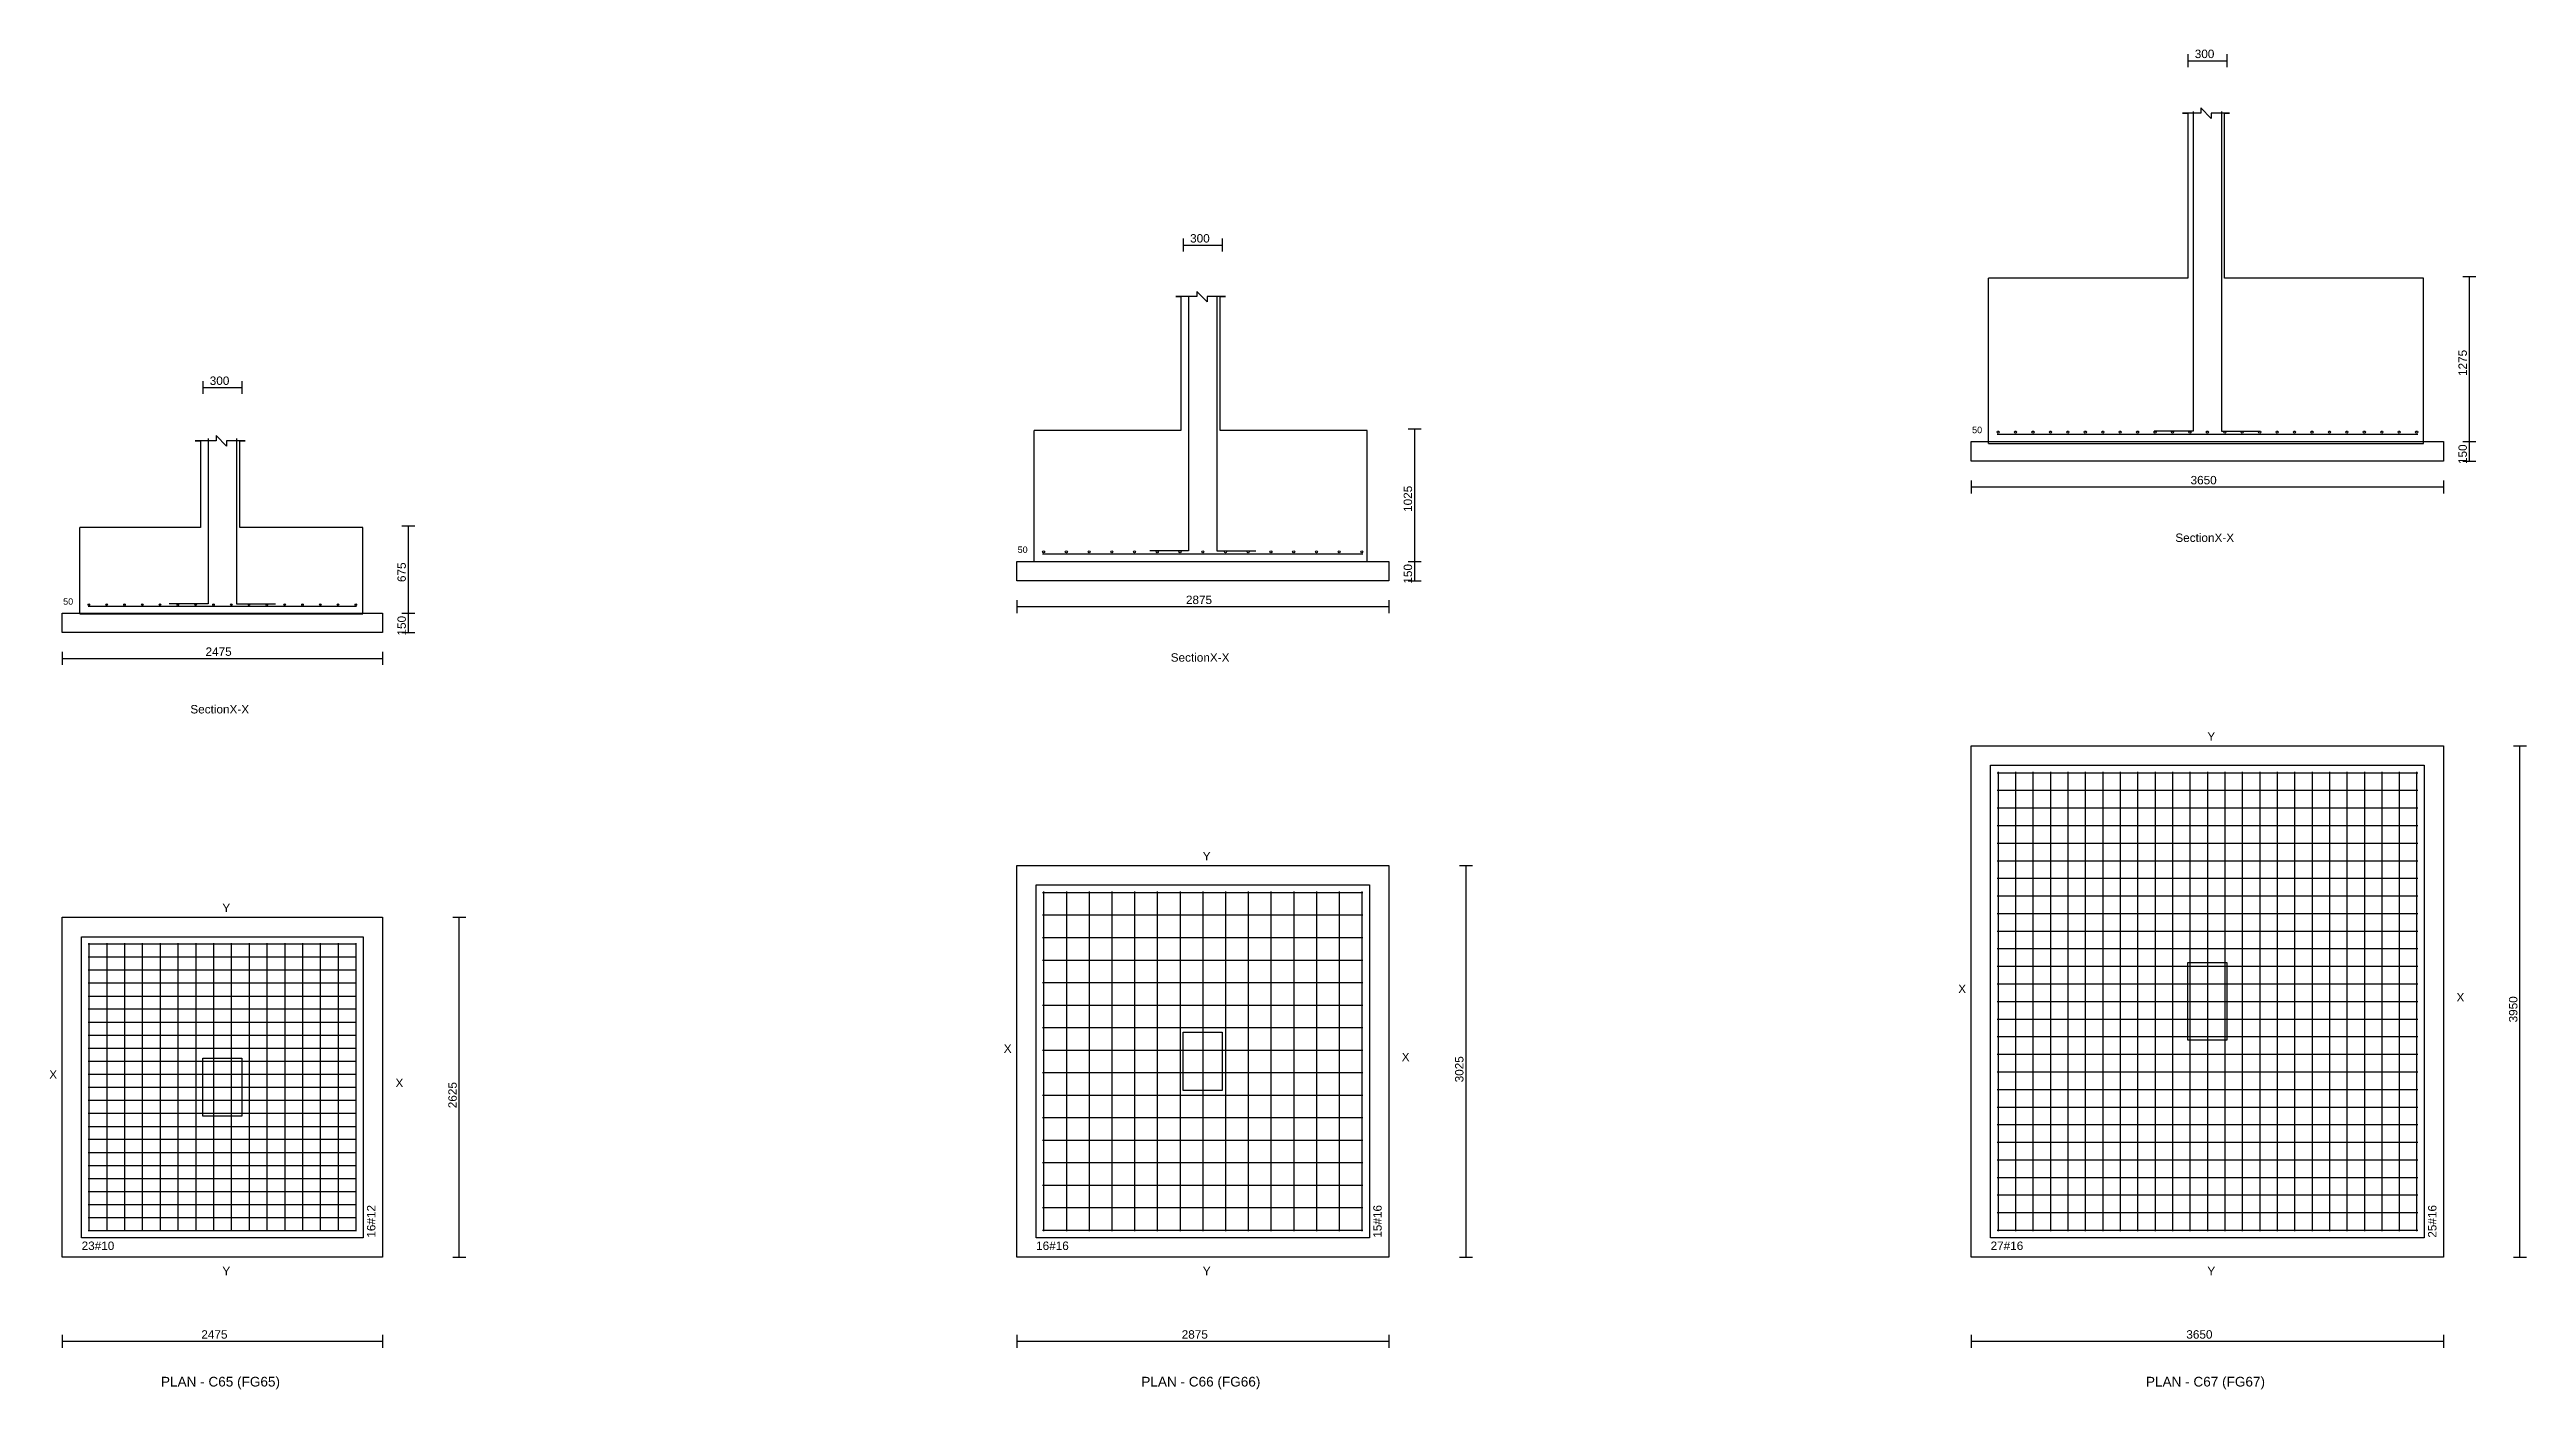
# Model space of a CAD drawing. Extents: x 0 to 27, y -1 to 285.
# Drawn here: x 0.25 to 19.39, y 244.33 to 254.68 of the extents above; entities that cross this region are included whole.
import ezdxf
from ezdxf.enums import TextEntityAlignment as Align

# ---------------------------------------------------------------- set-up
doc = ezdxf.new("R2010")
doc.units = 0
for name, color, linetype in [('Bottom_Cover', 7, 'CONTINUOUS'), ('Column_Bars', 4, 'CONTINUOUS'), ('Column_Dimension', 7, 'CONTINUOUS'), ('Columns', 4, 'CONTINUOUS'), ('dim_all', 7, 'CONTINUOUS'), ('Footing_Plan', 7, 'CONTINUOUS'), ('PCC', 2, 'CONTINUOUS'), ('PCC_Depth', 7, 'CONTINUOUS'), ('Pcc_Plan', 2, 'CONTINUOUS'), ('Plan', 7, 'CONTINUOUS'), ('Plan_Rf_Xdir', 1, 'CONTINUOUS'), ('Plan_Rf_Ydir', 3, 'CONTINUOUS'), ('Section', 2, 'CONTINUOUS'), ('SectionName', 3, 'CONTINUOUS'), ('Sectn_Rf_Xdir', 1, 'CONTINUOUS'), ('Sectn_Rf_Ydir', 3, 'CONTINUOUS'), ('Total_Depth', 7, 'CONTINUOUS'), ('X_Dimension', 7, 'CONTINUOUS')]:
    doc.layers.add(name, color=color, linetype=linetype)
doc.styles.add('STRUDS_Arial', font='ARIAL.TTF', dxfattribs={"height": 0.04})

msp = doc.modelspace()

# ---------------------------------------------------------------- texts
at = {"layer": 'Bottom_Cover', "style": 'STRUDS_Arial'}
for p in [(15.1071, 251.715), (7.7321, 250.79), (0.3571, 250.39)]:
    msp.add_text('50', height=0.05, dxfattribs=at).set_placement(p)
at = {"layer": 'Column_Dimension', "style": 'STRUDS_Arial'}
for p in [(16.8275, 254.613), (9.065, 253.188), (1.49, 252.088)]:
    msp.add_text('300', height=0.065, dxfattribs=at).set_placement(p)
at = {"layer": 'dim_all', "style": 'STRUDS_Arial'}
for s, p in [('3950 ', (19.3205, 247.163)), ('3025 ', (11.1771, 246.7)), ('2625 ', (3.39833, 246.5))]:
    msp.add_text(s, height=0.065, rotation=90, dxfattribs=at).set_placement(p)
for s, p in [('2475 ', (1.425, 244.72)), ('2875 ', (9, 244.72)), ('3650 ', (16.7625, 244.72))]:
    msp.add_text(s, height=0.065, dxfattribs=at).set_placement(p)
at = {"layer": 'PCC_Depth', "style": 'STRUDS_Arial'}
for p in [(18.93, 251.477), (10.78, 250.553), (3.005, 250.152)]:
    msp.add_text('150', height=0.065, rotation=90, dxfattribs=at).set_placement(p)
at = {"layer": 'Plan', "style": 'STRUDS_Arial'}
for s, p in [('PLAN - C65 (FG65) ', (1.5875, 244.35)), ('PLAN - C66 (FG66) ', (9.1625, 244.35)), ('PLAN - C67 (FG67) ', (16.925, 244.35))]:
    msp.add_text(s, height=0.075, dxfattribs=at).set_placement(p, align=Align.CENTER)
at = {"layer": 'Plan_Rf_Xdir', "style": 'STRUDS_Arial'}
for s, p in [('23#10', (0.5, 245.405)), ('16#16', (7.875, 245.405)), ('27#16', (15.25, 245.405))]:
    msp.add_text(s, height=0.065, dxfattribs=at).set_placement(p)
at = {"layer": 'Plan_Rf_Ydir', "style": 'STRUDS_Arial'}
for s, p in [('16#12', (2.77, 245.5)), ('15#16', (10.545, 245.5)), ('25#16', (18.695, 245.5))]:
    msp.add_text(s, height=0.065, rotation=90, dxfattribs=at).set_placement(p)
at = {"layer": 'Section', "style": 'STRUDS_Arial'}
for p in [(16.6775, 250.875), (8.915, 249.95), (1.34, 249.55)]:
    msp.add_text('SectionX-X', height=0.065, dxfattribs=at).set_placement(p)
at = {"layer": 'SectionName', "style": 'STRUDS_Arial'}
for s, p in [('Y', (16.925, 249.34)), ('Y', (9.1625, 248.415)), ('Y', (1.5875, 248.015)), ('X', (15, 247.39)), ('X', (18.85, 247.325)), ('X', (7.625, 246.928)), ('X', (10.7, 246.863)), ('X', (0.25, 246.728)), ('X', (2.925, 246.663)), ('Y', (1.5875, 245.21)), ('Y', (9.1625, 245.21)), ('Y', (16.925, 245.21))]:
    msp.add_text(s, height=0.065, dxfattribs=at).set_placement(p)
at = {"layer": 'Total_Depth', "style": 'STRUDS_Arial'}
for s, p in [('1275', (18.93, 252.157)), ('1025', (10.78, 251.107)), ('675', (3.005, 250.565))]:
    msp.add_text(s, height=0.065, rotation=90, dxfattribs=at).set_placement(p)
at = {"layer": 'X_Dimension', "style": 'STRUDS_Arial'}
for s, p in [('3650', (16.795, 251.32)), ('2875', (9.0325, 250.395)), ('2475', (1.4575, 249.995))]:
    msp.add_text(s, height=0.065, dxfattribs=at).set_placement(p)

# ---------------------------------------------------------------- linework, layer by layer
at = {"layer": 'Column_Bars'}
for p, q in [((16.815, 254.2), (16.815, 251.732)), ((17.035, 254.2), (17.035, 251.732)), ((9.0525, 252.775), (9.0525, 250.807)), ((9.2725, 252.775), (9.2725, 250.807)), ((1.4775, 251.675), (1.4775, 250.397)), ((1.6975, 251.675), (1.6975, 250.397)), ((16.815, 251.732), (16.515, 251.732)), ((17.035, 251.732), (17.335, 251.732)), ((9.0525, 250.807), (8.7525, 250.807)), ((9.2725, 250.807), (9.5725, 250.807)), ((1.4775, 250.397), (1.1775, 250.397)), ((1.6975, 250.397), (1.9975, 250.397))]:
    msp.add_line(p, q, dxfattribs=at)
at = {"layer": 'Columns'}
for p, q in [((16.775, 247.025), (16.775, 247.625)), ((16.775, 247.625), (17.075, 247.625)), ((17.075, 247.625), (17.075, 247.025)), ((9.0125, 246.637), (9.0125, 247.087)), ((9.0125, 247.087), (9.3125, 247.087)), ((9.3125, 247.087), (9.3125, 246.637)), ((1.4375, 246.438), (1.4375, 246.887)), ((1.4375, 246.887), (1.7375, 246.887)), ((1.7375, 246.887), (1.7375, 246.438)), ((17.075, 247.025), (16.775, 247.025)), ((9.3125, 246.637), (9.0125, 246.637)), ((1.7375, 246.438), (1.4375, 246.438))]:
    msp.add_line(p, q, dxfattribs=at)
at = {"layer": 'dim_all'}
for p, q in [((16.775, 254.643), (16.775, 254.543)), ((16.775, 254.593), (17.075, 254.593)), ((17.075, 254.643), (17.075, 254.543)), ((9.0125, 253.218), (9.0125, 253.118)), ((9.3125, 253.218), (9.3125, 253.118)), ((9.0125, 253.168), (9.3125, 253.168)), ((18.9, 252.925), (19, 252.925)), ((18.95, 251.65), (18.95, 252.925)), ((1.4375, 252.118), (1.4375, 252.018)), ((1.4375, 252.068), (1.7375, 252.068)), ((1.7375, 252.118), (1.7375, 252.018)), ((10.75, 251.75), (10.85, 251.75)), ((10.8, 250.725), (10.8, 251.75)), ((18.9, 251.65), (19, 251.65)), ((18.9, 251.65), (19, 251.65)), ((18.9, 251.5), (19, 251.5)), ((18.95, 251.5), (18.95, 251.65)), ((15.1, 251.35), (15.1, 251.25)), ((15.1, 251.3), (18.75, 251.3)), ((18.75, 251.35), (18.75, 251.25)), ((2.975, 251), (3.075, 251)), ((3.025, 250.325), (3.025, 251)), ((10.75, 250.725), (10.85, 250.725)), ((10.75, 250.725), (10.85, 250.725)), ((10.8, 250.575), (10.8, 250.725)), ((10.75, 250.575), (10.85, 250.575)), ((7.725, 250.425), (7.725, 250.325)), ((7.725, 250.375), (10.6, 250.375)), ((10.6, 250.425), (10.6, 250.325)), ((2.975, 250.325), (3.075, 250.325)), ((2.975, 250.325), (3.075, 250.325)), ((2.975, 250.175), (3.075, 250.175)), ((3.025, 250.175), (3.025, 250.325)), ((0.35, 250.025), (0.35, 249.925)), ((0.35, 249.975), (2.825, 249.975)), ((2.825, 250.025), (2.825, 249.925)), ((19.2905, 249.3), (19.3905, 249.3)), ((19.3405, 245.35), (19.3405, 249.3)), ((11.1471, 248.375), (11.2471, 248.375)), ((11.1971, 245.35), (11.1971, 248.375)), ((3.36833, 247.975), (3.46833, 247.975)), ((3.41833, 245.35), (3.41833, 247.975)), ((3.36833, 245.35), (3.46833, 245.35)), ((11.1471, 245.35), (11.2471, 245.35)), ((19.2905, 245.35), (19.3905, 245.35)), ((0.35, 244.75), (0.35, 244.65)), ((0.35, 244.7), (2.825, 244.7)), ((2.825, 244.75), (2.825, 244.65)), ((7.725, 244.75), (7.725, 244.65)), ((7.725, 244.7), (10.6, 244.7)), ((10.6, 244.75), (10.6, 244.65)), ((15.1, 244.75), (15.1, 244.65)), ((15.1, 244.7), (18.75, 244.7)), ((18.75, 244.75), (18.75, 244.65))]:
    msp.add_line(p, q, dxfattribs=at)
at = {"layer": 'Footing_Plan'}
for p, q in [((15.25, 245.5), (15.25, 249.15)), ((15.25, 249.15), (18.6, 249.15)), ((18.6, 249.15), (18.6, 245.5)), ((7.875, 245.5), (7.875, 248.225)), ((7.875, 248.225), (10.45, 248.225)), ((10.45, 248.225), (10.45, 245.5)), ((0.5, 245.5), (0.5, 247.825)), ((0.5, 247.825), (2.675, 247.825)), ((2.675, 247.825), (2.675, 245.5)), ((2.675, 245.5), (0.5, 245.5)), ((10.45, 245.5), (7.875, 245.5)), ((18.6, 245.5), (15.25, 245.5))]:
    msp.add_line(p, q, dxfattribs=at)
at = {"layer": 'PCC'}
for p, q in [((15.1, 251.5), (15.1, 251.65)), ((15.1, 251.65), (18.75, 251.65)), ((15.1, 251.5), (15.1, 251.65)), ((15.1, 251.65), (18.75, 251.65)), ((18.75, 251.5), (15.1, 251.5)), ((18.75, 251.5), (15.1, 251.5)), ((18.75, 251.65), (18.75, 251.5)), ((18.75, 251.65), (18.75, 251.5)), ((7.725, 250.575), (7.725, 250.725)), ((7.725, 250.725), (10.6, 250.725)), ((7.725, 250.575), (7.725, 250.725)), ((7.725, 250.725), (10.6, 250.725)), ((10.6, 250.725), (10.6, 250.575)), ((10.6, 250.725), (10.6, 250.575)), ((10.6, 250.575), (7.725, 250.575)), ((10.6, 250.575), (7.725, 250.575)), ((0.35, 250.175), (0.35, 250.325)), ((0.35, 250.325), (2.825, 250.325)), ((0.35, 250.175), (0.35, 250.325)), ((0.35, 250.325), (2.825, 250.325)), ((2.825, 250.175), (0.35, 250.175)), ((2.825, 250.175), (0.35, 250.175)), ((2.825, 250.325), (2.825, 250.175)), ((2.825, 250.325), (2.825, 250.175))]:
    msp.add_line(p, q, dxfattribs=at)
at = {"layer": 'Pcc_Plan'}
for p, q in [((15.1, 245.35), (15.1, 249.3)), ((15.1, 249.3), (18.75, 249.3)), ((18.75, 249.3), (18.75, 245.35)), ((7.725, 245.35), (7.725, 248.375)), ((7.725, 248.375), (10.6, 248.375)), ((10.6, 248.375), (10.6, 245.35)), ((0.35, 245.35), (0.35, 247.975)), ((0.35, 247.975), (2.825, 247.975)), ((2.825, 247.975), (2.825, 245.35)), ((2.825, 245.35), (0.35, 245.35)), ((10.6, 245.35), (7.725, 245.35)), ((18.75, 245.35), (15.1, 245.35))]:
    msp.add_line(p, q, dxfattribs=at)
at = {"layer": 'Plan_Rf_Xdir'}
for p, q in [((15.3, 249.092), (18.55, 249.092)), ((15.3, 248.956), (18.55, 248.956)), ((15.3, 248.82), (18.55, 248.82)), ((15.3, 248.684), (18.55, 248.684)), ((15.3, 248.548), (18.55, 248.548)), ((15.3, 248.412), (18.55, 248.412)), ((15.3, 248.277), (18.55, 248.277)), ((7.925, 248.167), (10.4, 248.167)), ((15.3, 248.141), (18.55, 248.141)), ((7.925, 247.993), (10.4, 247.993)), ((15.3, 248.005), (18.55, 248.005)), ((15.3, 247.869), (18.55, 247.869)), ((0.55, 247.77), (2.625, 247.77)), ((0.55, 247.669), (2.625, 247.669)), ((7.925, 247.819), (10.4, 247.819)), ((15.3, 247.733), (18.55, 247.733)), ((0.55, 247.569), (2.625, 247.569)), ((0.55, 247.468), (2.625, 247.468)), ((7.925, 247.645), (10.4, 247.645)), ((7.925, 247.471), (10.4, 247.471)), ((15.3, 247.597), (18.55, 247.597)), ((15.3, 247.461), (18.55, 247.461)), ((0.55, 247.367), (2.625, 247.367)), ((7.925, 247.297), (10.4, 247.297)), ((15.3, 247.325), (18.55, 247.325)), ((0.55, 247.267), (2.625, 247.267)), ((0.55, 247.166), (2.625, 247.166)), ((7.925, 247.123), (10.4, 247.123)), ((15.3, 247.189), (18.55, 247.189)), ((0.55, 247.065), (2.625, 247.065)), ((0.55, 246.964), (2.625, 246.964)), ((7.925, 246.949), (10.4, 246.949)), ((15.3, 247.053), (18.55, 247.053)), ((15.3, 246.917), (18.55, 246.917)), ((0.55, 246.864), (2.625, 246.864)), ((0.55, 246.763), (2.625, 246.763)), ((7.925, 246.776), (10.4, 246.776)), ((15.3, 246.781), (18.55, 246.781)), ((0.55, 246.662), (2.625, 246.662)), ((0.55, 246.562), (2.625, 246.562)), ((7.925, 246.602), (10.4, 246.602)), ((15.3, 246.645), (18.55, 246.645)), ((15.3, 246.509), (18.55, 246.509)), ((0.55, 246.461), (2.625, 246.461)), ((0.55, 246.36), (2.625, 246.36)), ((7.925, 246.428), (10.4, 246.428)), ((15.3, 246.374), (18.55, 246.374)), ((0.55, 246.26), (2.625, 246.26)), ((0.55, 246.159), (2.625, 246.159)), ((7.925, 246.254), (10.4, 246.254)), ((15.3, 246.238), (18.55, 246.238)), ((0.55, 246.058), (2.625, 246.058)), ((0.55, 245.958), (2.625, 245.958)), ((7.925, 246.08), (10.4, 246.08)), ((15.3, 246.102), (18.55, 246.102)), ((15.3, 245.966), (18.55, 245.966)), ((0.55, 245.857), (2.625, 245.857)), ((0.55, 245.756), (2.625, 245.756)), ((7.925, 245.906), (10.4, 245.906)), ((15.3, 245.83), (18.55, 245.83)), ((0.55, 245.656), (2.625, 245.656)), ((0.55, 245.555), (2.625, 245.555)), ((7.925, 245.732), (10.4, 245.732)), ((7.925, 245.558), (10.4, 245.558)), ((15.3, 245.694), (18.55, 245.694)), ((15.3, 245.558), (18.55, 245.558))]:
    msp.add_line(p, q, dxfattribs=at)
at = {"layer": 'Plan_Rf_Ydir'}
for p, q in [((15.308, 249.1), (15.308, 245.55)), ((15.4427, 249.1), (15.4427, 245.55)), ((15.5775, 249.1), (15.5775, 245.55)), ((15.7123, 249.1), (15.7123, 245.55)), ((15.847, 249.1), (15.847, 245.55)), ((15.9818, 249.1), (15.9818, 245.55)), ((16.1165, 249.1), (16.1165, 245.55)), ((16.2513, 249.1), (16.2513, 245.55)), ((16.386, 249.1), (16.386, 245.55)), ((16.5208, 249.1), (16.5208, 245.55)), ((16.6555, 249.1), (16.6555, 245.55)), ((16.7903, 249.1), (16.7903, 245.55)), ((16.925, 249.1), (16.925, 245.55)), ((17.0598, 249.1), (17.0598, 245.55)), ((17.1945, 249.1), (17.1945, 245.55)), ((17.3293, 249.1), (17.3293, 245.55)), ((17.464, 249.1), (17.464, 245.55)), ((17.5988, 249.1), (17.5988, 245.55)), ((17.7335, 249.1), (17.7335, 245.55)), ((17.8683, 249.1), (17.8683, 245.55)), ((18.003, 249.1), (18.003, 245.55)), ((18.1378, 249.1), (18.1378, 245.55)), ((18.2725, 249.1), (18.2725, 245.55)), ((18.4073, 249.1), (18.4073, 245.55)), ((18.542, 249.1), (18.542, 245.55)), ((7.933, 248.175), (7.933, 245.55)), ((8.10864, 248.175), (8.10864, 245.55)), ((8.28429, 248.175), (8.28429, 245.55)), ((8.45993, 248.175), (8.45993, 245.55)), ((8.63557, 248.175), (8.63557, 245.55)), ((8.81121, 248.175), (8.81121, 245.55)), ((8.98686, 248.175), (8.98686, 245.55)), ((9.1625, 248.175), (9.1625, 245.55)), ((9.33814, 248.175), (9.33814, 245.55)), ((9.51379, 248.175), (9.51379, 245.55)), ((9.68943, 248.175), (9.68943, 245.55)), ((9.86507, 248.175), (9.86507, 245.55)), ((10.0407, 248.175), (10.0407, 245.55)), ((10.2164, 248.175), (10.2164, 245.55)), ((10.392, 248.175), (10.392, 245.55)), ((0.556, 247.775), (0.556, 245.55)), ((0.69353, 247.775), (0.69353, 245.55)), ((0.83107, 247.775), (0.83107, 245.55)), ((0.9686, 247.775), (0.9686, 245.55)), ((1.10613, 247.775), (1.10613, 245.55)), ((1.24367, 247.775), (1.24367, 245.55)), ((1.3812, 247.775), (1.3812, 245.55)), ((1.51873, 247.775), (1.51873, 245.55)), ((1.65627, 247.775), (1.65627, 245.55)), ((1.7938, 247.775), (1.7938, 245.55)), ((1.93133, 247.775), (1.93133, 245.55)), ((2.06887, 247.775), (2.06887, 245.55)), ((2.2064, 247.775), (2.2064, 245.55)), ((2.34393, 247.775), (2.34393, 245.55)), ((2.48147, 247.775), (2.48147, 245.55)), ((2.619, 247.775), (2.619, 245.55))]:
    msp.add_line(p, q, dxfattribs=at)
at = {"layer": 'Section'}
for p, q in [((16.773, 254.188), (16.7325, 254.188)), ((16.7325, 254.188), (16.773, 254.188)), ((16.8743, 254.188), (16.773, 254.188)), ((16.773, 254.188), (16.773, 252.912)), ((16.9553, 254.147), (16.8743, 254.228)), ((16.8743, 254.228), (16.8743, 254.188)), ((17.0566, 254.188), (16.9553, 254.188)), ((16.9553, 254.188), (16.9553, 254.147)), ((17.0566, 252.912), (17.0566, 254.188)), ((17.0566, 254.188), (17.0971, 254.188)), ((17.0971, 254.188), (17.0566, 254.188)), ((16.773, 252.912), (15.2334, 252.912)), ((15.2334, 251.635), (15.2334, 252.912)), ((16.773, 252.912), (16.773, 252.912)), ((16.773, 252.912), (16.773, 252.912)), ((16.773, 252.912), (16.773, 252.912)), ((18.5961, 252.912), (17.0566, 252.912)), ((17.0566, 252.912), (17.0566, 252.912)), ((17.0566, 252.912), (17.0566, 252.912)), ((17.0566, 252.912), (17.0566, 252.912)), ((18.5961, 251.635), (18.5961, 252.912)), ((8.99421, 252.77), (8.9537, 252.77)), ((8.9537, 252.77), (8.99421, 252.77)), ((9.11576, 252.77), (8.99421, 252.77)), ((8.99421, 252.77), (8.99421, 251.737)), ((9.19678, 252.729), (9.11576, 252.81)), ((9.11576, 252.81), (9.11576, 252.77)), ((9.29807, 252.77), (9.19678, 252.77)), ((9.19678, 252.77), (9.19678, 252.729)), ((9.29807, 251.737), (9.29807, 252.77)), ((9.29807, 252.77), (9.33858, 252.77)), ((9.33858, 252.77), (9.29807, 252.77)), ((1.62058, 251.615), (1.53955, 251.696)), ((1.53955, 251.696), (1.53955, 251.656)), ((8.99421, 251.737), (7.85981, 251.737)), ((7.85981, 250.724), (7.85981, 251.737)), ((8.99421, 251.737), (8.99421, 251.737)), ((8.99421, 251.737), (8.99421, 251.737)), ((8.99421, 251.737), (8.99421, 251.737)), ((10.4325, 251.737), (9.29807, 251.737)), ((9.29807, 251.737), (9.29807, 251.737)), ((9.29807, 251.737), (9.29807, 251.737)), ((9.29807, 251.737), (9.29807, 251.737)), ((10.4325, 250.724), (10.4325, 251.737)), ((1.41801, 251.656), (1.37749, 251.656)), ((1.37749, 251.656), (1.41801, 251.656)), ((1.53955, 251.656), (1.41801, 251.656)), ((1.41801, 251.656), (1.41801, 250.987)), ((1.72186, 251.656), (1.62058, 251.656)), ((1.62058, 251.656), (1.62058, 251.615)), ((1.72186, 250.987), (1.72186, 251.656)), ((1.72186, 251.656), (1.76238, 251.656)), ((1.76238, 251.656), (1.72186, 251.656)), ((15.2334, 251.635), (18.5961, 251.635)), ((1.41801, 250.987), (0.48617, 250.987)), ((0.48617, 250.319), (0.48617, 250.987)), ((1.41801, 250.987), (1.41801, 250.987)), ((1.41801, 250.987), (1.41801, 250.987)), ((1.41801, 250.987), (1.41801, 250.987)), ((2.67395, 250.987), (1.72186, 250.987)), ((1.72186, 250.987), (1.72186, 250.987)), ((1.72186, 250.987), (1.72186, 250.987)), ((1.72186, 250.987), (1.72186, 250.987)), ((2.67395, 250.319), (2.67395, 250.987)), ((7.85981, 250.724), (10.4325, 250.724)), ((0.48617, 250.319), (2.67395, 250.319))]:
    msp.add_line(p, q, dxfattribs=at)
at = {"layer": 'Sectn_Rf_Xdir'}
for p, q in [((15.3, 251.708), (18.55, 251.708)), ((7.925, 250.783), (10.4, 250.783)), ((0.55, 250.38), (2.625, 250.38))]:
    msp.add_line(p, q, dxfattribs=at)
at = {"layer": 'Sectn_Rf_Ydir'}
for centre, radius in [((15.308, 251.724), 0.008), ((15.4428, 251.724), 0.008), ((15.5775, 251.724), 0.008), ((15.7123, 251.724), 0.008), ((15.847, 251.724), 0.008), ((15.9818, 251.724), 0.008), ((16.1165, 251.724), 0.008), ((16.2513, 251.724), 0.008), ((16.386, 251.724), 0.008), ((16.5208, 251.724), 0.008), ((16.6555, 251.724), 0.008), ((16.7903, 251.724), 0.008), ((16.925, 251.724), 0.008), ((17.0598, 251.724), 0.008), ((17.1945, 251.724), 0.008), ((17.3293, 251.724), 0.008), ((17.464, 251.724), 0.008), ((17.5988, 251.724), 0.008), ((17.7335, 251.724), 0.008), ((17.8683, 251.724), 0.008), ((18.003, 251.724), 0.008), ((18.1378, 251.724), 0.008), ((18.2725, 251.724), 0.008), ((18.4073, 251.724), 0.008), ((18.542, 251.724), 0.008), ((7.933, 250.799), 0.008), ((8.10864, 250.799), 0.008), ((8.28429, 250.799), 0.008), ((8.45993, 250.799), 0.008), ((8.63557, 250.799), 0.008), ((8.81121, 250.799), 0.008), ((8.98686, 250.799), 0.008), ((9.1625, 250.799), 0.008), ((9.33814, 250.799), 0.008), ((9.51379, 250.799), 0.008), ((9.68943, 250.799), 0.008), ((9.86507, 250.799), 0.008), ((10.0407, 250.799), 0.008), ((10.2164, 250.799), 0.008), ((10.392, 250.799), 0.008), ((0.556, 250.391), 0.006), ((0.69353, 250.391), 0.006), ((0.83107, 250.391), 0.006), ((0.9686, 250.391), 0.006), ((1.10613, 250.391), 0.006), ((1.24367, 250.391), 0.006), ((1.3812, 250.391), 0.006), ((1.51873, 250.391), 0.006), ((1.65627, 250.391), 0.006), ((1.7938, 250.391), 0.006), ((1.93133, 250.391), 0.006), ((2.06887, 250.391), 0.006), ((2.2064, 250.391), 0.006), ((2.34393, 250.391), 0.006), ((2.48147, 250.391), 0.006), ((2.619, 250.391), 0.006)]:
    msp.add_circle(centre, radius, dxfattribs=at)

msp.set_redraw_order([(e.dxf.handle, doc.entitydb.next_handle()) for e in msp.query("TEXT MTEXT ATTDEF DIMENSION ARC_DIMENSION")])  # texts and dimensions are drawn at this point

doc.saveas('drawing.dxf')
